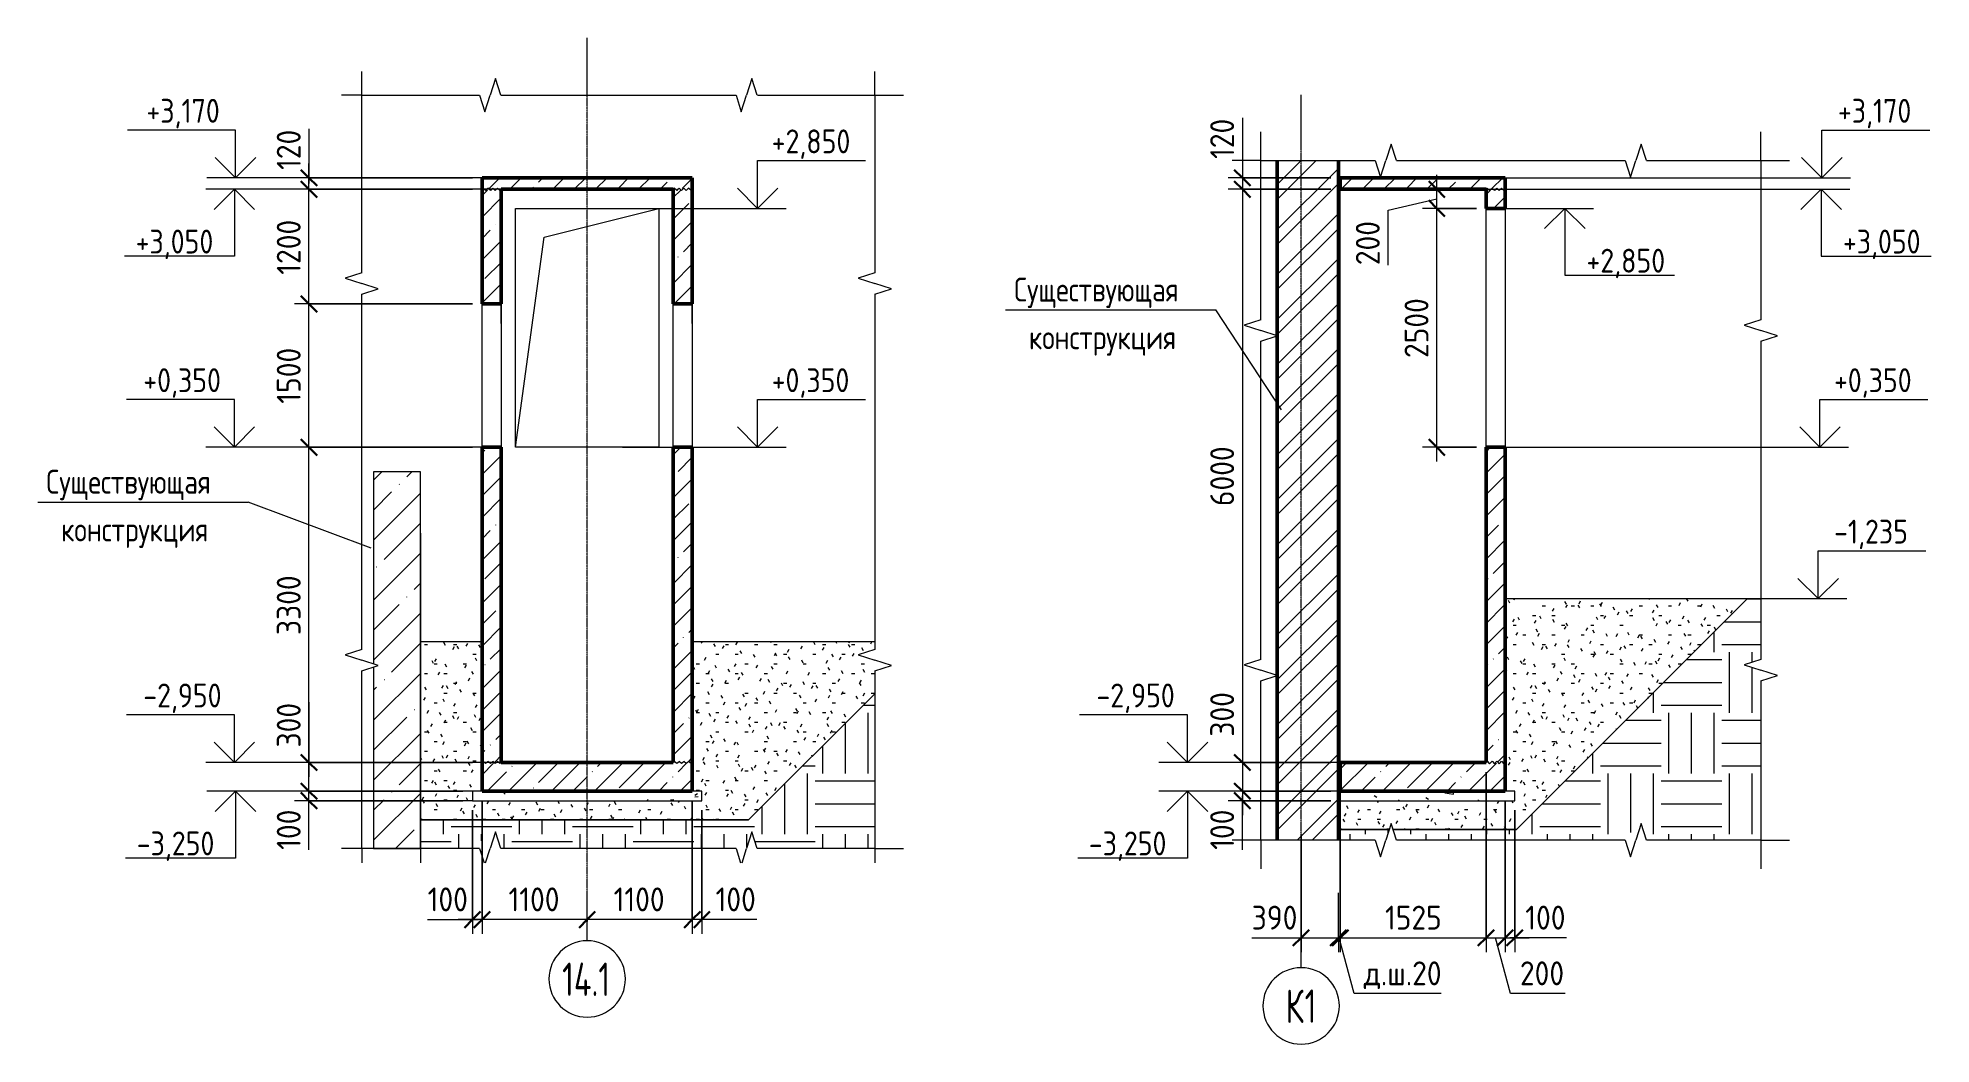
# Model space of a CAD drawing. Header units: millimetres. Extents: x -42469 to 17648, y -5898 to 81170.
# Drawn here: x -27530 to -7718, y -5898 to 4635 of the extents above; entities that cross this region are included whole.
import ezdxf

# ---------------------------------------------------------------- set-up
doc = ezdxf.new("R2010")
doc.units = ezdxf.units.MM
doc.linetypes.add('02 Штрихпунктирная _20 мм_', pattern=[25, 20, -2.5, 0, -2.5])
for name, color, linetype, lineweight in [('AA_Dim', 7, 'Continuous', 9), ('AA_Dim-100', 7, 'Continuous', 9), ('AA_Linii', 7, 'Continuous', 9), ('AA_Oformlenie', 7, 'Continuous', 9), ('AA_Vinoska', 7, 'Continuous', 9), ('AA_Visotnaya otmetka', 7, 'Continuous', 9), ('AF_Okno', 7, 'Continuous', 18), ('AF_Perekritie', 7, 'Continuous', 50), ('AF_Perekritie_Опалубка', 253, 'Continuous', 18), ('AF_Pokritie', 7, 'Continuous', 9), ('AF_Stena', 7, 'Continuous', 18), ('AF_Stena_Опалубка', 253, 'Continuous', 18), ('KR_Fundament', 7, 'Continuous', 18), ('Оси', 7, 'Continuous', 9)]:
    doc.layers.add(name, color=color, linetype=linetype, lineweight=lineweight)
doc.styles.add('GOST Common', font='GOST Common.ttf', dxfattribs={"width": 0.85, "height": 250})
doc.styles.add('ISOCPEUR', font='isocpeur.ttf', dxfattribs={"width": 0.7, "height": 350})
doc.styles.add('ISOCPEUR_1', font='isocpeur.ttf', dxfattribs={"width": 0.85, "height": 250})
doc.styles.add('ISOCPEUR_4', font='isocpeur.ttf', dxfattribs={"width": 0.9, "height": 250})
doc.dimstyles.new('00_Точн_3_знака__прозр_', dxfattribs={"dimscale": 304.8, "dimtxt": 248.995294, "dimasz": 0.557743, "dimexe": 0.492126, "dimexo": 0.328084, "dimgap": 0.032808, "dimtad": 1, "dimdec": 3, "dimrnd": 0.001, "dimdsep": 46, "dimtxsty": 'ISOCPEUR_4', "dimblk1": 'OBLIQUE', "dimblk2": 'OBLIQUE', "dimsah": 1, "dimcen": 0.09, "dimdle": 0.492126, "dimazin": 0, "dimtfac": 1, "dimtdec": 4, "dimtix": 1, "dimtmove": 1, "dimatfit": 3, "dimfxl": 1, "dimtvp": 1, "dimtolj": 1, "dimtzin": 0, "dimlwd": 18, "dimlwe": 18, "dimarcsym": 2})
doc.dimstyles.new('00_Точн_3_знака__прозр__1', dxfattribs={"dimscale": 304.8, "dimtxt": 248.995294, "dimasz": 0.557743, "dimexe": 0.492126, "dimexo": 0.328084, "dimgap": 0.032808, "dimtad": 1, "dimdec": 3, "dimrnd": 0.001, "dimdsep": 46, "dimtxsty": 'ISOCPEUR_4', "dimblk1": 'OBLIQUE', "dimblk2": 'OBLIQUE', "dimsah": 1, "dimcen": 0.09, "dimdle": 0.492126, "dimazin": 0, "dimtfac": 1, "dimtdec": 4, "dimtix": 1, "dimtmove": 0, "dimatfit": 3, "dimfxl": 1, "dimtvp": 1, "dimtolj": 1, "dimtzin": 0, "dimlwd": 18, "dimlwe": 18, "dimarcsym": 2})
pattern_1 = [(45, (-22570.9, 825), (-224.506, 224.506), []), (45, (-22346.4, 825), (-224.506, 224.506), [396.875, -79.375, 3.353, -76.022])]
pattern_2 = [(45, (-11178.8, 825), (-224.506, 224.506), []), (45, (-10954.3, 825), (-224.506, 224.506), [396.875, -79.375, 3.353, -76.022])]

msp = doc.modelspace()

# ---------------------------------------------------------------- texts
at = {"layer": 'AA_Vinoska', "char_height": 250, "attachment_point": 1, "style": 'GOST Common'}
for s, insert, width in [('Существующая', (-17313.7484, 2125.7667), 2439.535062), ('конструкция', (-17159.0484, 1625.7667), 2064.746156), ('Существующая', (-27441.0351, 113.967), 2439.535062), ('конструкция', (-27286.3351, -386.033), 2064.746156)]:
    msp.add_mtext(s, dxfattribs=dict(at, insert=insert, width=width))
at = {"layer": 'AA_Visotnaya otmetka', "char_height": 250, "attachment_point": 1, "line_spacing_factor": 1.149209, "style": 'ISOCPEUR_1'}
for s, insert, width in [('+3,170', (-26394.0047, 3996.6139), 917.23836), ('+3,170', (-8693.1611, 3996.6139), 917.23836), ('+2,850', (-19851.0362, 3676.6139), 968.03006), ('+3,050', (-26506.7982, 2627.7768), 968.03006), ('+3,050', (-8641.417, 2627.7768), 968.03006), ('+2,850', (-11324.7756, 2427.7768), 968.03006), ('+0,350', (-26426.7982, 1176.6139), 968.03006), ('+0,350', (-19851.0362, 1176.6139), 968.03006), ('+0,350', (-8734.5509, 1176.6139), 968.03006), ('-1,235', (-8733.6142, -408.3861), 917.23836), ('-2,950', (-26426.7982, -2123.3861), 968.03006), ('-2,950', (-16452.4121, -2123.3861), 968.03006), ('-3,250', (-26495.1679, -3672.2232), 968.03006), ('-3,250', (-16532.4121, -3672.2232), 968.03006)]:
    msp.add_mtext(s, dxfattribs=dict(at, insert=insert, width=width))
at = {"layer": 'Оси', "char_height": 350, "attachment_point": 1, "style": 'ISOCPEUR'}
for s, insert, width in [('14.1', (-22043.4832, -5044.0603), 634.134812), ('\\fISOCPEUR|b0|i0|c204|p34|;\\W.7;К', (-14472.7151, -5325.7946), 241.307937), ('\\fISOCPEUR|b0|i0|c204|p34|;\\W.7;1', (-14273.6162, -5325.7946), 151.518937)]:
    msp.add_mtext(s, dxfattribs=dict(at, insert=insert, width=width))

# ---------------------------------------------------------------- blocks, each defined once
blk = doc.blocks.new('231_Отверстие прямоугольное в стене _Окно_Стена_ - Отверстие прямоугольное с обрамлением-4131200-1-1 Опалубка')
at = {"layer": 'AF_Okno', "lineweight": 9}
for p, q in [((37130, 1645), (37130, 1850)), ((36930, 1610), (36930, 1755)), ((36930, 350), (36930, 1610))]:
    blk.add_line(p, q, dxfattribs=at)
blk = doc.blocks.new('231_Отверстие прямоугольное в стене _Окно_Стена_ - Отверстие прямоугольное с обрамлением-V1-1-1 Опалубка')
at = {"layer": 'AF_Okno', "lineweight": 9}
for p, q in [((35130, 1645), (35130, 1850)), ((34930, 1610), (34930, 1755)), ((34930, 350), (34930, 1610))]:
    blk.add_line(p, q, dxfattribs=at)
blk = doc.blocks.new('231_Отверстие прямоугольное в стене _Окно_Стена_ - Отверстие прямоугольное с обрамлением-4137425-1-1 Опалубка')
at = {"layer": 'AF_Okno', "lineweight": 9}
for p, q in [((35580, 2550), (36780, 2850)), ((35280, 350), (35580, 2550))]:
    blk.add_line(p, q, dxfattribs=at)
blk = doc.blocks.new('011_Прямоугольник обрыва _ЭлУзла_ - 011_Прямоугольник обрыва _ЭлУзла_-4123619-1-1 Опалубка')
at = {"layer": 'AA_Oformlenie'}
for p, q in [((33671, 2176), (33671, 4035)), ((33671, 4035), (34903, 4035)), ((35126, 4035), (37588, 4035)), ((37811, 4035), (39040, 4035)), ((39040, 4035), (39040, 2176)), ((33671, -1766), (33671, 1954)), ((39040, 1954), (39040, -1766)), ((33671, -3850), (33671, -1989)), ((39040, -1989), (39040, -3850)), ((34903, -3850), (33671, -3850)), ((37588, -3850), (35126, -3850)), ((39040, -3850), (37811, -3850))]:
    blk.add_line(p, q, dxfattribs=at)
blk = doc.blocks.new('Последовательность узлов - 3мм масшт20 маскировка-904226-1-1 Опалубка')
at = {"layer": 'AA_Oformlenie'}
for p, q in [((36930, 3050), (36942, 3062)), ((36967, 3038), (36942, 3062)), ((36980, 3050), (36967, 3038)), ((36980, 3050), (36992, 3062)), ((37017, 3038), (36992, 3062)), ((37030, 3050), (37017, 3038)), ((37030, 3050), (37042, 3062)), ((37067, 3038), (37042, 3062)), ((37080, 3050), (37067, 3038)), ((37080, 3050), (37092, 3062)), ((37117, 3038), (37092, 3062)), ((37130, 3050), (37117, 3038))]:
    blk.add_line(p, q, dxfattribs=at)
blk = doc.blocks.new('Последовательность узлов - 3мм масшт20 маскировка-904226-2-2 Опалубка')
at = {"layer": 'AA_Oformlenie'}
for p, q in [((-77249.956293, 3050), (-77237.456293, 3062.5)), ((-77237.456293, 3062.5), (-77212.456293, 3037.5)), ((-77199.956293, 3050), (-77212.456293, 3037.5)), ((-77199.956293, 3050), (-77187.456293, 3062.5)), ((-77187.456293, 3062.5), (-77162.456293, 3037.5)), ((-77149.956293, 3050), (-77162.456293, 3037.5)), ((-77149.956293, 3050), (-77137.456293, 3062.5)), ((-77137.456293, 3062.5), (-77112.456293, 3037.5)), ((-77099.956293, 3050), (-77112.456293, 3037.5)), ((-77099.956293, 3050), (-77087.456293, 3062.5)), ((-77087.456293, 3062.5), (-77062.456293, 3037.5)), ((-77049.956293, 3050), (-77062.456293, 3037.5))]:
    blk.add_line(p, q, dxfattribs=at)
blk = doc.blocks.new('011_Прямоугольник обрыва _ЭлУзла_ - 011_Прямоугольник обрыва _ЭлУзла_-4164230-2-2 Опалубка')
at = {"layer": 'AA_Oformlenie'}
for p, q in [((-79608, 1684), (-79608, 3350)), ((-79608, 3350), (-78410, 3350)), ((-78187, 3350), (-75793, 3350)), ((-75571, 3350), (-74375, 3350)), ((-74375, 3350), (-74375, 1684)), ((-79608, -1872), (-79608, 1462)), ((-74375, 1462), (-74375, -1872)), ((-79608, -3763), (-79608, -2094)), ((-74375, -2094), (-74375, -3763)), ((-78410, -3763), (-79608, -3763)), ((-75793, -3763), (-78187, -3763)), ((-74375, -3763), (-75571, -3763))]:
    blk.add_line(p, q, dxfattribs=at)
blk = doc.blocks.new('Ось сетки - d_4мм-2765513-1-1 Опалубка')
at = {"layer": 'Оси'}
for start, end in [(0, 180), (0, 180), (180, 360), (180, 360)]:
    blk.add_arc((36030, -5216), 400, start, end, dxfattribs=at)
blk = doc.blocks.new('DIMBLOCK18-1-1 Опалубка')
at = {"layer": 'AA_Dim-100', "lineweight": 30}
for p, q in [((-24693, -3250), (-24778, -3165)), ((-24693, -3350), (-24778, -3265)), ((-24693, -3250), (-24608, -3335)), ((-24693, -3350), (-24608, -3435))]:
    blk.add_line(p, q, dxfattribs=at)
at = {"layer": 'AA_Dim-100', "lineweight": 18}
for p, q in [((-23082, -3250), (-24843, -3250)), ((-23082, -3350), (-24843, -3350)), ((-24693, -3500), (-24693, -3250)), ((-24693, -3250), (-23082, -3250)), ((-24693, -3333), (-24693, -3300)), ((-24693, -3864), (-24693, -3333)), ((-24693, -3350), (-23082, -3350))]:
    blk.add_line(p, q, dxfattribs=at)
at = {"layer": 'AA_Dim-100', "color": 0, "lineweight": 18, "insert": (-25030, -3864), "char_height": 250, "width": 517.14, "attachment_point": 1, "rotation": 90, "line_spacing_factor": 1.149209, "style": 'ISOCPEUR_4'}
blk.add_mtext('100', dxfattribs=at)
blk = doc.blocks.new('_Oblique')
at = {"color": 0, "linetype": 'ByBlock', "lineweight": -2}
blk.add_line((-0.5, -0.5), (0.5, 0.5), dxfattribs=at)
blk = doc.blocks.new('DIMBLOCK19-1-1 Опалубка')
at = {"layer": 'AA_Dim-100', "lineweight": 18}
for p, q in [((-24693, -2319), (-24693, -2893)), ((-22982, -2950), (-24843, -2950)), ((-24693, -2893), (-24693, -3100)), ((-24693, -3250), (-24693, -2950)), ((-24693, -2950), (-22982, -2950)), ((-23082, -3250), (-24843, -3250)), ((-24693, -3250), (-23082, -3250))]:
    blk.add_line(p, q, dxfattribs=at)
at = {"layer": 'AA_Dim-100', "lineweight": 30}
for p, q in [((-24693, -2950), (-24778, -2865)), ((-24693, -2950), (-24608, -3035)), ((-24693, -3250), (-24778, -3165)), ((-24693, -3250), (-24608, -3335))]:
    blk.add_line(p, q, dxfattribs=at)
at = {"layer": 'AA_Dim-100', "color": 0, "lineweight": 18, "insert": (-25030, -2793), "char_height": 250, "width": 568.86, "attachment_point": 1, "rotation": 90, "line_spacing_factor": 1.149209, "style": 'ISOCPEUR_4'}
blk.add_mtext('300', dxfattribs=at)
blk = doc.blocks.new('DIMBLOCK20-1-1 Опалубка')
at = {"layer": 'AA_Dim-100', "lineweight": 30}
for p, q in [((-24693, 350), (-24778, 435)), ((-24693, 350), (-24608, 265)), ((-24693, -2950), (-24778, -2865)), ((-24693, -2950), (-24608, -3035))]:
    blk.add_line(p, q, dxfattribs=at)
at = {"layer": 'AA_Dim-100', "lineweight": 18}
for p, q in [((-22982, 350), (-24843, 350)), ((-24693, -2950), (-24693, 350)), ((-24693, 350), (-22982, 350)), ((-22982, -2950), (-24843, -2950)), ((-24693, -2950), (-22982, -2950))]:
    blk.add_line(p, q, dxfattribs=at)
at = {"layer": 'AA_Dim-100', "color": 0, "lineweight": 18, "insert": (-25030, -1616), "char_height": 250, "width": 758.48, "attachment_point": 1, "rotation": 90, "line_spacing_factor": 1.149209, "style": 'ISOCPEUR_4'}
blk.add_mtext('3300', dxfattribs=at)
blk = doc.blocks.new('DIMBLOCK21-1-1 Опалубка')
at = {"layer": 'AA_Dim-100', "lineweight": 18}
for p, q in [((-22982, 1850), (-24843, 1850)), ((-24693, 350), (-24693, 1850)), ((-24693, 1850), (-22982, 1850)), ((-22982, 350), (-24843, 350)), ((-24693, 350), (-22982, 350))]:
    blk.add_line(p, q, dxfattribs=at)
at = {"layer": 'AA_Dim-100', "lineweight": 30}
for p, q in [((-24693, 1850), (-24778, 1935)), ((-24693, 1850), (-24608, 1765)), ((-24693, 350), (-24778, 435)), ((-24693, 350), (-24608, 265))]:
    blk.add_line(p, q, dxfattribs=at)
at = {"layer": 'AA_Dim-100', "color": 0, "lineweight": 18, "insert": (-25030, 806), "char_height": 250, "width": 706.76, "attachment_point": 1, "rotation": 90, "line_spacing_factor": 1.149209, "style": 'ISOCPEUR_4'}
blk.add_mtext('1500', dxfattribs=at)
blk = doc.blocks.new('DIMBLOCK22-1-1 Опалубка')
at = {"layer": 'AA_Dim-100', "lineweight": 18}
for p, q in [((-22982, 3050), (-24843, 3050)), ((-24693, 1850), (-24693, 3050)), ((-24693, 3050), (-22982, 3050)), ((-22982, 1850), (-24843, 1850)), ((-24693, 1850), (-22982, 1850))]:
    blk.add_line(p, q, dxfattribs=at)
at = {"layer": 'AA_Dim-100', "lineweight": 30}
for p, q in [((-24693, 3050), (-24778, 3135)), ((-24693, 3050), (-24608, 2965)), ((-24693, 1850), (-24778, 1935)), ((-24693, 1850), (-24608, 1765))]:
    blk.add_line(p, q, dxfattribs=at)
at = {"layer": 'AA_Dim-100', "color": 0, "lineweight": 18, "insert": (-25030, 2156), "char_height": 250, "width": 706.76, "attachment_point": 1, "rotation": 90, "line_spacing_factor": 1.149209, "style": 'ISOCPEUR_4'}
blk.add_mtext('1200', dxfattribs=at)
blk = doc.blocks.new('DIMBLOCK23-1-1 Опалубка')
at = {"layer": 'AA_Dim-100', "lineweight": 18}
for p, q in [((-24693, 3684), (-24693, 3153)), ((-22982, 3170), (-24843, 3170)), ((-24693, 3050), (-24693, 3320)), ((-24693, 3170), (-22982, 3170)), ((-22982, 3050), (-24843, 3050)), ((-24693, 3153), (-24693, 3110)), ((-24693, 3050), (-22982, 3050))]:
    blk.add_line(p, q, dxfattribs=at)
at = {"layer": 'AA_Dim-100', "lineweight": 30}
for p, q in [((-24693, 3170), (-24778, 3255)), ((-24693, 3170), (-24608, 3085)), ((-24693, 3050), (-24778, 3135)), ((-24693, 3050), (-24608, 2965))]:
    blk.add_line(p, q, dxfattribs=at)
at = {"layer": 'AA_Dim-100', "color": 0, "lineweight": 18, "insert": (-25030, 3253), "char_height": 250, "width": 517.14, "attachment_point": 1, "rotation": 90, "line_spacing_factor": 1.149209, "style": 'ISOCPEUR_4'}
blk.add_mtext('120', dxfattribs=at)
blk = doc.blocks.new('Высотные отметки - Стрелка вверх-400292-1-1 Опалубка')
at = {"layer": 'AA_Vinoska'}
for p, q in [((37814, 850), (38944, 850)), ((37814, 350), (37814, 850)), ((37814, 350), (37602, 562)), ((37814, 350), (38026, 562)), ((37514, 350), (38114, 350))]:
    blk.add_line(p, q, dxfattribs=at)
blk = doc.blocks.new('DIMBLOCK24-1-1 Опалубка')
at = {"layer": 'AA_Dim-100', "lineweight": 18}
for p, q in [((-20682, -3350), (-20682, -4745)), ((-20682, -4595), (-20682, -3350)), ((-20582, -3450), (-20582, -4745)), ((-20582, -4595), (-20582, -3450)), ((-20432, -4595), (-20682, -4595)), ((-20538, -4595), (-20632, -4595)), ((-20007, -4595), (-20538, -4595))]:
    blk.add_line(p, q, dxfattribs=at)
at = {"layer": 'AA_Dim-100', "lineweight": 30}
for p, q in [((-20682, -4595), (-20597, -4510)), ((-20582, -4595), (-20497, -4510)), ((-20682, -4595), (-20767, -4680)), ((-20582, -4595), (-20667, -4680))]:
    blk.add_line(p, q, dxfattribs=at)
at = {"layer": 'AA_Dim-100', "color": 0, "lineweight": 18, "insert": (-20438, -4258), "char_height": 250, "width": 517.14, "attachment_point": 1, "line_spacing_factor": 1.149209, "style": 'ISOCPEUR_4'}
blk.add_mtext('100', dxfattribs=at)
blk = doc.blocks.new('DIMBLOCK25-1-1 Опалубка')
at = {"layer": 'AA_Dim-100', "lineweight": 18}
for p, q in [((-20682, -3350), (-20682, -4745)), ((-20682, -4595), (-20682, -3350)), ((-21782, -4615), (-21782, -4445)), ((-20682, -4595), (-21782, -4595)), ((-21782, -4595), (-21782, -4615))]:
    blk.add_line(p, q, dxfattribs=at)
at = {"layer": 'AA_Dim-100', "lineweight": 30}
for p, q in [((-21782, -4595), (-21697, -4510)), ((-20682, -4595), (-20597, -4510)), ((-21782, -4595), (-21867, -4680)), ((-20682, -4595), (-20767, -4680))]:
    blk.add_line(p, q, dxfattribs=at)
at = {"layer": 'AA_Dim-100', "color": 0, "lineweight": 18, "insert": (-21505, -4258), "char_height": 250, "width": 655.05, "attachment_point": 1, "line_spacing_factor": 1.149209, "style": 'ISOCPEUR_4'}
blk.add_mtext('1100', dxfattribs=at)
blk = doc.blocks.new('DIMBLOCK26-1-1 Опалубка')
at = {"layer": 'AA_Dim-100', "lineweight": 18}
for p, q in [((-22882, -3350), (-22882, -4745)), ((-22882, -4595), (-22882, -3350)), ((-21782, -4615), (-21782, -4445)), ((-21782, -4595), (-22882, -4595)), ((-21782, -4595), (-21782, -4615))]:
    blk.add_line(p, q, dxfattribs=at)
at = {"layer": 'AA_Dim-100', "lineweight": 30}
for p, q in [((-22882, -4595), (-22797, -4510)), ((-21782, -4595), (-21697, -4510)), ((-22882, -4595), (-22967, -4680)), ((-21782, -4595), (-21867, -4680))]:
    blk.add_line(p, q, dxfattribs=at)
at = {"layer": 'AA_Dim-100', "color": 0, "lineweight": 18, "insert": (-22605, -4258), "char_height": 250, "width": 655.05, "attachment_point": 1, "line_spacing_factor": 1.149209, "style": 'ISOCPEUR_4'}
blk.add_mtext('1100', dxfattribs=at)
blk = doc.blocks.new('DIMBLOCK27-1-1 Опалубка')
at = {"layer": 'AA_Dim-100', "lineweight": 18}
for p, q in [((-22882, -3350), (-22882, -4745)), ((-22882, -4595), (-22882, -3350)), ((-22982, -3450), (-22982, -4745)), ((-22982, -4595), (-22982, -3450)), ((-23451, -4595), (-22920, -4595)), ((-22882, -4595), (-23132, -4595)), ((-22920, -4595), (-22932, -4595))]:
    blk.add_line(p, q, dxfattribs=at)
at = {"layer": 'AA_Dim-100', "lineweight": 30}
for p, q in [((-22982, -4595), (-22897, -4510)), ((-22882, -4595), (-22797, -4510)), ((-22982, -4595), (-23067, -4680)), ((-22882, -4595), (-22967, -4680))]:
    blk.add_line(p, q, dxfattribs=at)
at = {"layer": 'AA_Dim-100', "color": 0, "lineweight": 18, "insert": (-23451, -4258), "char_height": 250, "width": 517.14, "attachment_point": 1, "line_spacing_factor": 1.149209, "style": 'ISOCPEUR_4'}
blk.add_mtext('100', dxfattribs=at)
blk = doc.blocks.new('Высотные отметки - Стрелка вниз высокая-400290-1-1 Опалубка')
at = {"layer": 'AA_Vinoska'}
for p, q in [((32650, -3250), (32050, -3250)), ((32350, -3250), (32138, -3462)), ((32350, -3250), (32350, -3950)), ((32350, -3250), (32562, -3462)), ((32350, -3950), (31200, -3950))]:
    blk.add_line(p, q, dxfattribs=at)
blk = doc.blocks.new('010_Текст с выноской - Текст 2 строки-4027658-1-1 Опалубка')
at = {"layer": 'AA_Vinoska'}
blk.add_line((30282, -224), (32482, -224), dxfattribs=at)
blk = doc.blocks.new('Ось сетки - d_4мм-2765513-2-2 Опалубка')
at = {"layer": 'Оси'}
for start, end in [(0, 180), (0, 180), (180, 360), (180, 360)]:
    blk.add_arc((-79185, -5498), 400, start, end, dxfattribs=at)
blk = doc.blocks.new('DIMBLOCK28-2-2 Опалубка')
at = {"layer": 'AA_Dim-100', "lineweight": 18}
for p, q in [((-14311, -3705), (-14311, -4935)), ((-14311, -4785), (-14311, -3705)), ((-13921, -4785), (-13921, -4313)), ((-14828, -4785), (-14254, -4785)), ((-14461, -4785), (-13921, -4785)), ((-14254, -4785), (-14116, -4785)), ((-13921, -4765), (-13921, -4935))]:
    blk.add_line(p, q, dxfattribs=at)
at = {"layer": 'AA_Dim-100', "lineweight": 30}
for p, q in [((-14311, -4785), (-14226, -4700)), ((-13921, -4785), (-13836, -4700)), ((-14311, -4785), (-14396, -4870)), ((-13921, -4785), (-14006, -4870))]:
    blk.add_line(p, q, dxfattribs=at)
at = {"layer": 'AA_Dim-100', "color": 0, "lineweight": 18, "insert": (-14828, -4449), "char_height": 250, "width": 568.86, "attachment_point": 1, "line_spacing_factor": 1.149209, "style": 'ISOCPEUR_4'}
blk.add_mtext('390', dxfattribs=at)
blk = doc.blocks.new('DIMBLOCK29-2-2 Опалубка')
at = {"layer": 'AA_Dim-100', "lineweight": 18}
for p, q in [((-13901, -3350), (-13901, -4935)), ((-13901, -4785), (-13901, -3350)), ((-13921, -4785), (-13921, -4313)), ((-13921, -4765), (-13921, -4935)), ((-13921, -4785), (-13901, -4785)), ((-13755, -5369), (-13911, -4785)), ((-12846, -5369), (-13755, -5369))]:
    blk.add_line(p, q, dxfattribs=at)
at = {"layer": 'AA_Dim-100', "lineweight": 30}
for p, q in [((-13921, -4785), (-13836, -4700)), ((-13901, -4785), (-13816, -4700)), ((-13921, -4785), (-14006, -4870)), ((-13901, -4785), (-13986, -4870))]:
    blk.add_line(p, q, dxfattribs=at)
at = {"layer": 'AA_Dim-100', "color": 0, "lineweight": 18, "insert": (-13655, -5032), "char_height": 250, "width": 971.08, "attachment_point": 1, "line_spacing_factor": 1.149209, "style": 'ISOCPEUR_4'}
blk.add_mtext('д.ш.20', dxfattribs=at)
blk = doc.blocks.new('DIMBLOCK30-2-2 Опалубка')
at = {"layer": 'AA_Dim-100', "lineweight": 18}
for p, q in [((-12376, -3050), (-12376, -4935)), ((-12376, -4785), (-12376, -3050)), ((-13901, -3350), (-13901, -4935)), ((-13901, -4785), (-13901, -3350)), ((-13901, -4785), (-12376, -4785))]:
    blk.add_line(p, q, dxfattribs=at)
at = {"layer": 'AA_Dim-100', "lineweight": 30}
for p, q in [((-13901, -4785), (-13816, -4700)), ((-12376, -4785), (-12291, -4700)), ((-13901, -4785), (-13986, -4870)), ((-12376, -4785), (-12461, -4870))]:
    blk.add_line(p, q, dxfattribs=at)
at = {"layer": 'AA_Dim-100', "color": 0, "lineweight": 18, "insert": (-13433, -4449), "char_height": 250, "width": 706.76, "attachment_point": 1, "line_spacing_factor": 1.149209, "style": 'ISOCPEUR_4'}
blk.add_mtext('1525', dxfattribs=at)
blk = doc.blocks.new('DIMBLOCK31-2-2 Опалубка')
at = {"layer": 'AA_Dim-100', "lineweight": 18}
for p, q in [((-12376, -3050), (-12376, -4935)), ((-12376, -4785), (-12376, -3050)), ((-12176, -3350), (-12176, -4935)), ((-12176, -4785), (-12176, -3350)), ((-12376, -4785), (-12176, -4785)), ((-12121, -5369), (-12276, -4785)), ((-11547, -5369), (-12121, -5369))]:
    blk.add_line(p, q, dxfattribs=at)
at = {"layer": 'AA_Dim-100', "lineweight": 30}
for p, q in [((-12376, -4785), (-12291, -4700)), ((-12176, -4785), (-12091, -4700)), ((-12376, -4785), (-12461, -4870)), ((-12176, -4785), (-12261, -4870))]:
    blk.add_line(p, q, dxfattribs=at)
at = {"layer": 'AA_Dim-100', "color": 0, "lineweight": 18, "insert": (-12021, -5032), "char_height": 250, "width": 568.86, "attachment_point": 1, "line_spacing_factor": 1.149209, "style": 'ISOCPEUR_4'}
blk.add_mtext('200', dxfattribs=at)
blk = doc.blocks.new('DIMBLOCK32-2-2 Опалубка')
at = {"layer": 'AA_Dim-100', "lineweight": 18}
for p, q in [((-12176, -3350), (-12176, -4935)), ((-12176, -4785), (-12176, -3350)), ((-12076, -3450), (-12076, -4935)), ((-12076, -4785), (-12076, -3450)), ((-12176, -4785), (-11926, -4785)), ((-12065, -4785), (-12126, -4785)), ((-11534, -4785), (-12065, -4785))]:
    blk.add_line(p, q, dxfattribs=at)
at = {"layer": 'AA_Dim-100', "lineweight": 30}
for p, q in [((-12176, -4785), (-12091, -4700)), ((-12076, -4785), (-11991, -4700)), ((-12176, -4785), (-12261, -4870)), ((-12076, -4785), (-12161, -4870))]:
    blk.add_line(p, q, dxfattribs=at)
at = {"layer": 'AA_Dim-100', "color": 0, "lineweight": 18, "insert": (-11965, -4449), "char_height": 250, "width": 517.14, "attachment_point": 1, "line_spacing_factor": 1.149209, "style": 'ISOCPEUR_4'}
blk.add_mtext('100', dxfattribs=at)
blk = doc.blocks.new('010_Текст с выноской - Текст 2 строки-4027658-2-2 Опалубка')
at = {"layer": 'AA_Vinoska'}
blk.add_line((-82277, 1788), (-80077, 1788), dxfattribs=at)
blk = doc.blocks.new('Высотные отметки - Стрелка вверх-400292-2-2 Опалубка')
at = {"layer": 'AA_Vinoska'}
for p, q in [((-80373, -2450), (-81503, -2450)), ((-80373, -2950), (-80373, -2450)), ((-80373, -2950), (-80586, -2738)), ((-80373, -2950), (-80161, -2738)), ((-80073, -2950), (-80673, -2950))]:
    blk.add_line(p, q, dxfattribs=at)
blk = doc.blocks.new('Высотные отметки - Стрелка вниз высокая-400290-2-2 Опалубка')
at = {"layer": 'AA_Vinoska'}
for p, q in [((-80073, -3250), (-80673, -3250)), ((-80373, -3250), (-80586, -3462)), ((-80373, -3250), (-80373, -3950)), ((-80373, -3250), (-80161, -3462)), ((-80373, -3950), (-81523, -3950))]:
    blk.add_line(p, q, dxfattribs=at)
blk = doc.blocks.new('DIMBLOCK33-2-2 Опалубка')
at = {"layer": 'AA_Dim-100', "lineweight": 18}
for p, q in [((-14925, 3799), (-14925, 3268)), ((-14001, 3170), (-15075, 3170)), ((-14925, 3320), (-14925, 3050)), ((-14925, 3268), (-14925, 3110)), ((-14925, 3170), (-14001, 3170)), ((-14001, 3050), (-15075, 3050)), ((-14925, 3050), (-14001, 3050))]:
    blk.add_line(p, q, dxfattribs=at)
at = {"layer": 'AA_Dim-100', "lineweight": 30}
for p, q in [((-14925, 3170), (-15010, 3255)), ((-14925, 3170), (-14840, 3085)), ((-14925, 3050), (-15010, 3135)), ((-14925, 3050), (-14840, 2965))]:
    blk.add_line(p, q, dxfattribs=at)
at = {"layer": 'AA_Dim-100', "color": 0, "lineweight": 18, "insert": (-15262, 3368), "char_height": 250, "width": 517.14, "attachment_point": 1, "rotation": 90, "line_spacing_factor": 1.149209, "style": 'ISOCPEUR_4'}
blk.add_mtext('120', dxfattribs=at)
blk = doc.blocks.new('DIMBLOCK34-2-2 Опалубка')
at = {"layer": 'AA_Dim-100', "lineweight": 18}
for p, q in [((-14001, 3050), (-15075, 3050)), ((-14925, 3050), (-14925, -2950)), ((-14925, 3050), (-14001, 3050)), ((-14001, -2950), (-15075, -2950)), ((-14925, -2950), (-14001, -2950))]:
    blk.add_line(p, q, dxfattribs=at)
at = {"layer": 'AA_Dim-100', "lineweight": 30}
for p, q in [((-14925, 3050), (-15010, 3135)), ((-14925, 3050), (-14840, 2965)), ((-14925, -2950), (-15010, -2865)), ((-14925, -2950), (-14840, -3035))]:
    blk.add_line(p, q, dxfattribs=at)
at = {"layer": 'AA_Dim-100', "color": 0, "lineweight": 18, "insert": (-15262, -266), "char_height": 250, "width": 758.48, "attachment_point": 1, "rotation": 90, "line_spacing_factor": 1.149209, "style": 'ISOCPEUR_4'}
blk.add_mtext('6000', dxfattribs=at)
blk = doc.blocks.new('DIMBLOCK35-2-2 Опалубка')
at = {"layer": 'AA_Dim-100', "lineweight": 18}
for p, q in [((-14925, -2206), (-14925, -2780)), ((-14001, -2950), (-15075, -2950)), ((-14925, -2780), (-14925, -3100)), ((-14925, -2950), (-14925, -3250)), ((-14925, -2950), (-14001, -2950)), ((-14001, -3250), (-15075, -3250)), ((-14925, -3250), (-14001, -3250))]:
    blk.add_line(p, q, dxfattribs=at)
at = {"layer": 'AA_Dim-100', "lineweight": 30}
for p, q in [((-14925, -2950), (-15010, -2865)), ((-14925, -2950), (-14840, -3035)), ((-14925, -3250), (-15010, -3165)), ((-14925, -3250), (-14840, -3335))]:
    blk.add_line(p, q, dxfattribs=at)
at = {"layer": 'AA_Dim-100', "color": 0, "lineweight": 18, "insert": (-15262, -2680), "char_height": 250, "width": 568.86, "attachment_point": 1, "rotation": 90, "line_spacing_factor": 1.149209, "style": 'ISOCPEUR_4'}
blk.add_mtext('300', dxfattribs=at)
blk = doc.blocks.new('DIMBLOCK36-2-2 Опалубка')
at = {"layer": 'AA_Dim-100', "lineweight": 30}
for p, q in [((-14925, -3250), (-15010, -3165)), ((-14925, -3350), (-15010, -3265)), ((-14925, -3250), (-14840, -3335)), ((-14925, -3350), (-14840, -3435))]:
    blk.add_line(p, q, dxfattribs=at)
at = {"layer": 'AA_Dim-100', "lineweight": 18}
for p, q in [((-14001, -3250), (-15075, -3250)), ((-14001, -3350), (-15075, -3350)), ((-14925, -3250), (-14925, -3500)), ((-14925, -3250), (-14001, -3250)), ((-14925, -3333), (-14925, -3300)), ((-14925, -3864), (-14925, -3333)), ((-14925, -3350), (-14001, -3350))]:
    blk.add_line(p, q, dxfattribs=at)
at = {"layer": 'AA_Dim-100', "color": 0, "lineweight": 18, "insert": (-15262, -3864), "char_height": 250, "width": 517.14, "attachment_point": 1, "rotation": 90, "line_spacing_factor": 1.149209, "style": 'ISOCPEUR_4'}
blk.add_mtext('100', dxfattribs=at)
blk = doc.blocks.new('DIMBLOCK37-2-2 Опалубка')
at = {"layer": 'AA_Dim-100', "lineweight": 18}
for p, q in [((-12476, 2850), (-13041, 2850)), ((-12891, 200), (-12891, 2850)), ((-12891, 2850), (-12476, 2850)), ((-12476, 350), (-13041, 350)), ((-12891, 350), (-12476, 350))]:
    blk.add_line(p, q, dxfattribs=at)
at = {"layer": 'AA_Dim-100', "lineweight": 30}
for p, q in [((-12891, 2850), (-12976, 2935)), ((-12891, 2850), (-12806, 2765)), ((-12891, 350), (-12976, 435)), ((-12891, 350), (-12806, 265))]:
    blk.add_line(p, q, dxfattribs=at)
at = {"layer": 'AA_Dim-100', "color": 0, "lineweight": 18, "insert": (-13228, 1284), "char_height": 250, "width": 758.48, "attachment_point": 1, "rotation": 90, "line_spacing_factor": 1.149209, "style": 'ISOCPEUR_4'}
blk.add_mtext('2500', dxfattribs=at)
blk = doc.blocks.new('DIMBLOCK38-2-2 Опалубка')
at = {"layer": 'AA_Dim-100', "lineweight": 18}
for p, q in [((-12891, 2850), (-12891, 3200)), ((-12911, 3050), (-12741, 3050)), ((-12891, 3050), (-12911, 3050)), ((-13401, 2830), (-12891, 2950)), ((-13401, 2256), (-13401, 2830)), ((-12476, 2850), (-13041, 2850)), ((-12891, 2850), (-12476, 2850))]:
    blk.add_line(p, q, dxfattribs=at)
at = {"layer": 'AA_Dim-100', "lineweight": 30}
for p, q in [((-12891, 3050), (-12976, 3135)), ((-12891, 3050), (-12806, 2965)), ((-12891, 2850), (-12976, 2935)), ((-12891, 2850), (-12806, 2765))]:
    blk.add_line(p, q, dxfattribs=at)
at = {"layer": 'AA_Dim-100', "color": 0, "lineweight": 18, "insert": (-13738, 2256), "char_height": 250, "width": 568.86, "attachment_point": 1, "rotation": 90, "line_spacing_factor": 1.149209, "style": 'ISOCPEUR_4'}
blk.add_mtext('200', dxfattribs=at)

# ---------------------------------------------------------------- dimensions: what is measured, and where the dimension line sits
at = {"layer": 'AA_Dim', "lineweight": 18}
for base, p1, p2, override, picture, middle in [((-24692.899, 3170), (-22881.9025, 3050), (-22881.9025, 3170), {"dimpost": '<>', "dimfxl": 120}, 'DIMBLOCK23-1-1 Опалубка', (-24862.8462, 3511.1552)), ((-14925.2195, 3050), (-13900.5345, 3170), (-13900.5345, 3050), {"dimpost": '<>', "dimfxl": 120}, 'DIMBLOCK33-2-2 Опалубка', (-15095.1668, 3626.2572)), ((-12891.1963, 3050), (-12375.5345, 2850), (-13011.4044, 3050), {"dimpost": '<>', "dimfxl": 666.581291}, 'DIMBLOCK38-2-2 Опалубка', (-13571.1435, 2539.9404)), ((-14925.2195, -3250), (-13900.5345, -2950), (-13900.5345, -3250), {"dimpost": '<>', "dimfxl": 300}, 'DIMBLOCK35-2-2 Опалубка', (-15095.1668, -2395.3911)), ((-24692.899, -2950), (-22981.9025, -3250), (-22881.9025, -2950), {"dimpost": '<>', "dimfxl": 316.227766}, 'DIMBLOCK19-1-1 Опалубка', (-24862.8462, -2508.4919)), ((-24692.899, -3250), (-22981.9025, -3350), (-22981.9025, -3250), {"dimpost": '<>', "dimfxl": 100}, 'DIMBLOCK18-1-1 Опалубка', (-24862.8462, -3604.9645)), ((-14925.2195, -3350), (-13900.5345, -3250), (-13900.5345, -3350), {"dimpost": '<>', "dimfxl": 100}, 'DIMBLOCK36-2-2 Опалубка', (-15095.1668, -3604.9645))]:
    dim = msp.add_linear_dim(base=base, p1=p1, p2=p2, angle=90, dimstyle='00_Точн_3_знака__прозр_', override=override, dxfattribs=at)
    dim.commit()
    dim.dimension.update_dxf_attribs({"geometry": picture, "text_midpoint": middle, "dimtype": 160, "text_rotation": 90})
for base, p1, p2, override, picture, middle in [((-24692.899, 3050), (-22881.9025, 1850), (-22881.9025, 3050), {"dimpost": '<>', "dimfxl": 1200}, 'DIMBLOCK22-1-1 Опалубка', (-24827.899, 2450)), ((-14925.2195, -2950), (-13900.5345, 3050), (-13900.5345, -2950), {"dimpost": '<>', "dimfxl": 6000}, 'DIMBLOCK34-2-2 Опалубка', (-15060.2195, 50)), ((-12891.1963, 2850), (-12375.5345, 350), (-12375.5345, 2850), {"dimpost": '<>', "dimfxl": 2500}, 'DIMBLOCK37-2-2 Опалубка', (-13026.1963, 1600)), ((-24692.899, 1850), (-22881.9025, 350), (-22881.9025, 1850), {"dimpost": '<>', "dimfxl": 1500}, 'DIMBLOCK21-1-1 Опалубка', (-24827.899, 1100)), ((-24692.899, 350), (-22881.9025, -2950), (-22881.9025, 350), {"dimpost": '<>', "dimfxl": 3300}, 'DIMBLOCK20-1-1 Опалубка', (-24827.899, -1300))]:
    dim = msp.add_linear_dim(base=base, p1=p1, p2=p2, angle=90, dimstyle='00_Точн_3_знака__прозр__1', override=override, dxfattribs=at)
    dim.commit()
    dim.dimension.update_dxf_attribs({"geometry": picture, "text_midpoint": middle})
for base, p1, p2, override, picture, middle in [((-12375.5345, -4785.3126), (-13900.5345, -3250), (-12375.5345, -2950), {"dimpost": '<>', "dimfxl": 1554.228104}, 'DIMBLOCK30-2-2 Опалубка', (-13138.0345, -4650.3126)), ((-22881.9025, -4594.641), (-21781.9025, -4714.8491), (-22881.9025, -3250), {"dimpost": '<>', "dimfxl": 1831.879631}, 'DIMBLOCK26-1-1 Опалубка', (-22331.9025, -4459.641)), ((-21781.9025, -4594.641), (-20681.9025, -3250), (-21781.9025, -4714.8491), {"dimpost": '<>', "dimfxl": 1831.879631}, 'DIMBLOCK25-1-1 Опалубка', (-21231.9025, -4459.641))]:
    dim = msp.add_linear_dim(base=base, p1=p1, p2=p2, dimstyle='00_Точн_3_знака__прозр__1', override=override, dxfattribs=at)
    dim.commit()
    dim.dimension.update_dxf_attribs({"geometry": picture, "text_midpoint": middle})
for base, p1, p2, override, picture, middle in [((-12175.5345, -4785.3126), (-12375.5345, -2950), (-12175.5345, -3250), {"dimpost": '<>', "dimfxl": 360.555128}, 'DIMBLOCK31-2-2 Опалубка', (-11736.3901, -5198.8806)), ((-22981.9025, -4594.641), (-22881.9025, -3250), (-22981.9025, -3350), {"dimpost": '<>', "dimfxl": 141.421356}, 'DIMBLOCK27-1-1 Опалубка', (-23191.9945, -4424.6937)), ((-20681.9025, -4594.641), (-20581.9025, -3350), (-20681.9025, -3250), {"dimpost": '<>', "dimfxl": 141.421356}, 'DIMBLOCK24-1-1 Опалубка', (-20179.047, -4424.6937)), ((-13900.5345, -4785.3126), (-13920.5345, -4665.1044), (-13900.5345, -3250), {"dimpost": 'д.ш.<>', "dimfxl": 1415.245729}, 'DIMBLOCK29-2-2 Опалубка', (-13169.3902, -5198.8806)), ((-12075.5345, -4785.3126), (-12175.5345, -3250), (-12075.5345, -3350), {"dimpost": '<>', "dimfxl": 141.421356}, 'DIMBLOCK32-2-2 Опалубка', (-11706.0059, -4615.3653)), ((-13920.5345, -4785.3126), (-14310.5345, -3604.8), (-13920.5345, -4665.1044), {"dimpost": '<>', "dimfxl": 1129.754587}, 'DIMBLOCK28-2-2 Опалубка', (-14543.5482, -4615.3653))]:
    dim = msp.add_linear_dim(base=base, p1=p1, p2=p2, dimstyle='00_Точн_3_знака__прозр_', override=override, dxfattribs=at)
    dim.commit()
    dim.dimension.update_dxf_attribs({"geometry": picture, "text_midpoint": middle, "dimtype": 160})

# ---------------------------------------------------------------- hatches: boundary and pattern name
at = {"layer": 'AA_Oformlenie'}
h = msp.add_hatch(dxfattribs=at)
h.set_pattern_fill('FP_8', color=250, style=0, pattern_type=2)
h.set_pattern_definition([(45, (-22570.9, 825), (-314.31, 314.31), []), (45, (-22256.6, 825), (-314.31, 314.31), [555.625, -111.125, 3.353, -107.772])])
h.paths.add_polyline_path([(-24017.4303, -3850), (-23526.9025, -3850), (-23526.9025, 92.5), (-24017.4303, 92.5), (-24017.4303, -1917.92), (-23967.5786, -1933.75), (-24017.4303, -1949.58), (-24017.4303, -3726.6466)])
h = msp.add_hatch(dxfattribs=at)
h.set_pattern_fill('FP_12', color=250, style=0, pattern_type=2)
h.set_pattern_definition([(0, (-11178.81, 825), (406.4, 101.6), [33.528, -271.272, 33.528, -271.272, -1625.6]), (0, (-11178.81, 825), (406.4, 101.6), [-609.6, 33.528, -576.072, 33.528, -271.272, -711.2]), (0, (-11178.81, 825), (406.4, 101.6), [-1524, 33.528, -169.672, 33.528, -474.472]), (120, (-11026.41, 875.8), (-291.1882, 301.1527), [33.528, -271.272, 33.528, -271.272, -1625.6]), (120, (-11026.41, 875.8), (-291.1882, 301.1527), [-609.6, 33.528, -576.072, 33.528, -271.272, -711.2]), (120, (-11026.41, 875.8), (-291.1882, 301.1527), [-1524, 33.528, -169.672, 33.528, -474.472]), (240, (-10975.61, 1079), (-115.2118, -402.7527), [33.528, -271.272, 33.528, -271.272, -1625.6]), (240, (-10975.61, 1079), (-115.2118, -402.7527), [-609.6, 33.528, -576.072, 33.528, -271.272, -711.2]), (240, (-10975.61, 1079), (-115.2118, -402.7527), [-1524, 33.528, -169.672, 33.528, -474.472])])
h.paths.add_polyline_path([(-13078.7074, -3650), (-12055.5345, -3650), (-9640.5345, -1235), (-12175.5345, -1235), (-12175.5345, -3250), (-12075.5345, -3250), (-12075.5345, -3350), (-13920.5345, -3350), (-13920.5345, -3650), (-13388.8532, -3650), (-13369.1422, -3589.3359), (-13349.4313, -3650), (-13312.8336, -3650)])
h = msp.add_hatch(dxfattribs=at)
h.set_pattern_fill('FP_13', color=250, style=0, pattern_type=2)
h.set_pattern_definition([(0, (-11178.8, 825), (635, 635), [635, -635]), (0, (-11178.8, 1063.1), (635, 635), [635, -635]), (0, (-11178.8, 1301.25), (635, 635), [635, -635]), (90, (-11099.4, 1380.6), (-635, 635), [635, -635]), (90, (-10861.3, 1380.6), (-635, 635), [635, -635]), (90, (-10623.2, 1380.6), (-635, 635), [635, -635])])
h.paths.add_polyline_path([(-10918.8399, -3762.6362), (-10918.8399, -3682.3253), (-10808.8399, -3682.3253), (-10808.8399, -3762.6362), (-10752.5313, -3589.3359), (-10696.2226, -3762.6362), (-9500.5345, -3762.6362), (-9500.5345, -2094.4772), (-9580.8453, -2094.4772), (-9580.8453, -1984.4772), (-9500.5345, -1984.4772), (-9673.8347, -1928.1685), (-9500.5345, -1871.8598), (-9500.5345, -1235), (-9640.5345, -1235), (-12055.5345, -3650), (-13349.4313, -3650), (-13312.8336, -3762.6362), (-10966.7107, -3762.6362)])
h.paths.add_polyline_path([(-13920.5345, -3762.6362), (-13535.4509, -3762.6362), (-13535.4509, -3682.3253), (-13425.4509, -3682.3253), (-13425.4509, -3762.6362), (-13388.8532, -3650), (-13920.5345, -3650), (-13920.5345, -3682.3253)])
h = msp.add_hatch(dxfattribs=at)
h.set_pattern_fill('FP_6', color=250, style=0, pattern_type=2)
h.set_pattern_definition([(0, (-22570.92, 825), (406.4, 101.6), [33.528, -271.272, 33.528, -271.272, -1625.6]), (0, (-22570.92, 825), (406.4, 101.6), [-609.6, 33.528, -576.072, 33.528, -271.272, -711.2]), (0, (-22570.92, 825), (406.4, 101.6), [-1524, 33.528, -169.672, 33.528, -474.472]), (120, (-22418.52, 875.8), (-291.1882, 301.1527), [33.528, -271.272, 33.528, -271.272, -1625.6]), (120, (-22418.52, 875.8), (-291.1882, 301.1527), [-609.6, 33.528, -576.072, 33.528, -271.272, -711.2]), (120, (-22418.52, 875.8), (-291.1882, 301.1527), [-1524, 33.528, -169.672, 33.528, -474.472]), (240, (-22367.72, 1079), (-115.2118, -402.7527), [33.528, -271.272, 33.528, -271.272, -1625.6]), (240, (-22367.72, 1079), (-115.2118, -402.7527), [-609.6, 33.528, -576.072, 33.528, -271.272, -711.2]), (240, (-22367.72, 1079), (-115.2118, -402.7527), [-1524, 33.528, -169.672, 33.528, -474.472])])
h.paths.add_polyline_path([(-23526.9025, -3550), (-20091.9025, -3550), (-18771.4914, -2229.5888), (-18771.4914, -1988.75), (-18851.8023, -1988.75), (-18851.8023, -1878.75), (-18771.4914, -1878.75), (-18944.7916, -1822.4413), (-18771.4914, -1766.1327), (-18771.4914, -1685), (-20681.9025, -1685), (-20681.9025, -3250), (-20581.9025, -3250), (-20581.9025, -3350), (-22981.9025, -3350), (-22981.9025, -3250), (-22881.9025, -3250), (-22881.9025, -1685), (-23526.9025, -1685), (-23526.9025, -3179.9705)])
h = msp.add_hatch(dxfattribs=at)
h.set_pattern_fill('FP_7', color=250, style=0, pattern_type=2)
h.set_pattern_definition([(0, (-22570.9, 825), (635, 635), [635, -635]), (0, (-22570.9, 1063.1), (635, 635), [635, -635]), (0, (-22570.9, 1301.25), (635, 635), [635, -635]), (90, (-22491.54, 1380.6), (-635, 635), [635, -635]), (90, (-22253.4, 1380.6), (-635, 635), [635, -635]), (90, (-22015.3, 1380.6), (-635, 635), [635, -635])])
h.paths.add_polyline_path([(-22908.4606, -3850), (-22908.4606, -3769.6891), (-22798.4606, -3769.6891), (-22798.4606, -3850), (-22742.1519, -3676.6997), (-22685.8433, -3850), (-20223.8144, -3850), (-20223.8144, -3769.6891), (-20113.8144, -3769.6891), (-20113.8144, -3850), (-20057.5058, -3676.6997), (-20001.1971, -3850), (-18771.4914, -3850), (-18771.4914, -2229.5888), (-20091.9025, -3550), (-23526.9025, -3550), (-23526.9025, -3850)])
at = {"layer": 'AF_Perekritie', "lineweight": 9}
h = msp.add_hatch(dxfattribs=at)
h.set_pattern_fill('FP_4', color=256, style=0, pattern_type=2)
h.set_pattern_definition(pattern_1)
h.paths.add_polyline_path([(-22681.9025, 3050), (-20881.9025, 3050), (-20881.9025, 3058), (-20681.9025, 3058), (-20681.9025, 3170), (-22881.9025, 3170), (-22881.9025, 3058), (-22681.9025, 3058)])
h = msp.add_hatch(dxfattribs=at)
h.set_pattern_fill('FP_9', color=256, style=0, pattern_type=2)
h.set_pattern_definition(pattern_2)
h.paths.add_polyline_path([(-13900.5345, 3050), (-12375.5345, 3050), (-12375.5345, 3058), (-12175.5345, 3058), (-12175.5345, 3170), (-13900.5345, 3170)])
h = msp.add_hatch(dxfattribs=at)
h.set_pattern_fill('FP_4', color=256, style=0, pattern_type=2)
h.set_pattern_definition(pattern_1)
h.paths.add_polyline_path([(-21360.6861, -3250), (-20681.9025, -3250), (-20681.9025, -2958), (-20881.9025, -2958), (-20881.9025, -2950), (-22681.9025, -2950), (-22681.9025, -2958), (-22881.9025, -2958), (-22881.9025, -3250), (-22681.9025, -3250)])
h = msp.add_hatch(dxfattribs=at)
h.set_pattern_fill('FP_9', color=256, style=0, pattern_type=2)
h.set_pattern_definition(pattern_2)
h.paths.add_polyline_path([(-12325.5345, -3250), (-12175.5345, -3250), (-12175.5345, -2958), (-12375.5345, -2958), (-12375.5345, -2950), (-13900.5345, -2950), (-13900.5345, -3250), (-12375.5345, -3250)])
at = {"layer": 'AF_Pokritie'}
h = msp.add_hatch(dxfattribs=at)
h.set_pattern_fill('FP_5', color=256, style=0, pattern_type=2)
h.set_pattern_definition([(50, (-22570.9, 825), (728.74, -63.756), [76.2, -838.2]), (355, (-22570.9, 825), (-140.97, 764.23), [60.96, -670.56]), (100.451, (-22510.2, 819.7), (587.77, 700.47), [64.76, -712.36]), (46.184, (-22570.9, 1028.2), (1084.32, -168.17), [114.3, -1257.3]), (96.636, (-22480.6, 1014.2), (949.6, 989.7), [97.14, -1068.54]), (351.184, (-22570.9, 1028.2), (949.62, 989.7), [91.44, -1005.84]), (21, (-22469.3, 977.4), (606.46, -409.06), [76.2, -838.2]), (326, (-22469.3, 977.4), (247.21, 736.75), [60.96, -670.56]), (71.451, (-22418.8, 943.3), (853.67, 327.69), [64.76, -712.36]), (37.5, (-22570.92, 825), (12.355, 338.22), [33.528, -628.904, 33.528, -647.192, -673.1]), (37.5, (-22570.92, 825), (12.355, 338.22), [-1343.15, 33.53, -639.57]), (7.5, (-22570.9, 825), (267.28, 400.722), [33.528, -354.584, 33.528, -613.664, -256.54]), (7.5, (-22570.9, 825), (267.28, 400.722), [-1035.304, 33.53, -223.01]), (327.5, (-22797.48, 825), (542.363, -22.915), [33.528, -220.472, 33.528, -758.952, -1051.56]), (327.5, (-22797.48, 825), (542.363, -22.915), [-1046.48, 33.53, -1018.03]), (317.5, (-22899.1, 825), (592.517, 101.707), [33.53, -296.67, 33.53, -492.76, -746.76]), (317.5, (-22899.1, 825), (592.517, 101.707), [-856.49, 33.53, -713.23])])
h.paths.add_polyline_path([(-20581.9025, -3350), (-20581.9025, -3250), (-22981.9025, -3250), (-22981.9025, -3350), (-20681.9025, -3350)])
h = msp.add_hatch(dxfattribs=at)
h.set_pattern_fill('FP_11', color=256, style=0, pattern_type=2)
h.set_pattern_definition([(50, (-11178.8, 825), (728.74, -63.756), [76.2, -838.2]), (355, (-11178.8, 825), (-140.97, 764.23), [60.96, -670.56]), (100.451, (-11118.1, 819.7), (587.77, 700.47), [64.76, -712.36]), (46.184, (-11178.8, 1028.2), (1084.32, -168.17), [114.3, -1257.3]), (96.636, (-11088.4, 1014.2), (949.6, 989.7), [97.14, -1068.54]), (351.184, (-11178.8, 1028.2), (949.62, 989.7), [91.44, -1005.84]), (21, (-11077.2, 977.4), (606.46, -409.06), [76.2, -838.2]), (326, (-11077.2, 977.4), (247.21, 736.75), [60.96, -670.56]), (71.451, (-11026.7, 943.3), (853.67, 327.69), [64.76, -712.36]), (37.5, (-11178.8, 825), (12.355, 338.22), [33.528, -628.904, 33.528, -647.192, -673.1]), (37.5, (-11178.8, 825), (12.355, 338.22), [-1343.15, 33.53, -639.57]), (7.5, (-11178.8, 825), (267.28, 400.722), [33.528, -354.584, 33.528, -613.664, -256.54]), (7.5, (-11178.8, 825), (267.28, 400.722), [-1035.304, 33.53, -223.01]), (327.5, (-11405.37, 825), (542.363, -22.915), [33.528, -220.472, 33.528, -758.952, -1051.56]), (327.5, (-11405.37, 825), (542.363, -22.915), [-1046.48, 33.53, -1018.03]), (317.5, (-11506.97, 825), (592.517, 101.707), [33.53, -296.67, 33.53, -492.76, -746.76]), (317.5, (-11506.97, 825), (592.517, 101.707), [-856.49, 33.53, -713.23])])
h.paths.add_polyline_path([(-12075.5345, -3350), (-12075.5345, -3250), (-13900.5345, -3250), (-13900.5345, -3350), (-12175.5345, -3350)])
at = {"layer": 'AF_Stena', "lineweight": 9}
h = msp.add_hatch(dxfattribs=at)
h.set_pattern_fill('FP_10', color=256, style=0, pattern_type=2)
h.set_pattern_definition([(45, (-11178.8, 825), (-235.732, 235.732), []), (45, (-11021.65, 825), (-235.732, 235.732), [])])
h.paths.add_polyline_path([(-14560.5345, -3762.6362), (-13920.5345, -3762.6362), (-13920.5345, 3350), (-14560.5345, 3350), (-14560.5345, -3754.065)])
h = msp.add_hatch(dxfattribs=at)
h.set_pattern_fill('FP_4', color=256, style=0, pattern_type=2)
h.set_pattern_definition(pattern_1)
h.paths.add_polyline_path([(-22731.9025, -2942), (-22681.9025, -2942), (-22681.9025, 350), (-22881.9025, 350), (-22881.9025, -2942), (-22781.9025, -2942)])
h.paths.add_polyline_path([(-22681.9025, 1850), (-22681.9025, 3042), (-22881.9025, 3042), (-22881.9025, 1850), (-22731.9025, 1850)])
h = msp.add_hatch(dxfattribs=at)
h.set_pattern_fill('FP_4', color=256, style=0, pattern_type=2)
h.set_pattern_definition(pattern_1)
h.paths.add_polyline_path([(-22781.9025, -2942), (-22681.9025, -2942), (-22681.9025, 350), (-22881.9025, 350), (-22881.9025, -2942), (-22831.9025, -2942)])
h.paths.add_polyline_path([(-22731.9025, 1850), (-22681.9025, 1850), (-22681.9025, 3042), (-22881.9025, 3042), (-22881.9025, 1850), (-22781.9025, 1850)])
h = msp.add_hatch(dxfattribs=at)
h.set_pattern_fill('FP_4', color=256, style=0, pattern_type=2)
h.set_pattern_definition(pattern_1)
h.paths.add_polyline_path([(-20731.9025, -2942), (-20681.9025, -2942), (-20681.9025, 350), (-20881.9025, 350), (-20881.9025, -2942), (-20781.9025, -2942)])
h.paths.add_polyline_path([(-20681.9025, 1850), (-20681.9025, 3042), (-20881.9025, 3042), (-20881.9025, 1850), (-20731.9025, 1850)])
h = msp.add_hatch(dxfattribs=at)
h.set_pattern_fill('FP_9', color=256, style=0, pattern_type=2)
h.set_pattern_definition(pattern_2)
h.paths.add_polyline_path([(-12325.5345, -2942), (-12175.5345, -2942), (-12175.5345, 350), (-12375.5345, 350), (-12375.5345, -2942)])
h.paths.add_polyline_path([(-12375.5345, 2850), (-12175.5345, 2850), (-12175.5345, 3042), (-12375.5345, 3042)])

# ---------------------------------------------------------------- linework, layer by layer
at = {"layer": 'AA_Linii'}
for p, q in [((-13900.5345, -2950), (-13900.5345, 3050)), ((-24017.4303, 92.5), (-24017.4303, -1917.92)), ((-23526.9025, 92.5), (-24017.4303, 92.5)), ((-23526.9025, 92.5), (-24017.4303, 92.5)), ((-23526.9025, -3850), (-23526.9025, 92.5)), ((-23526.9025, -550), (-23526.9025, 92.5)), ((-23526.9025, -550), (-23526.9025, -3998.5887)), ((-12175.5345, -3250), (-12175.5345, -1235)), ((-12175.5345, -1235), (-9640.5345, -1235)), ((-9640.5345, -1235), (-12055.5345, -3650)), ((-12055.5345, -3650), (-9640.5345, -1235)), ((-11755.5345, -3350), (-9655.5345, -1250)), ((-9640.5345, -1235), (-9500.5345, -1235)), ((-23526.9025, -3550), (-23526.9025, -1685)), ((-23526.9025, -1685), (-22881.9025, -1685)), ((-22881.9025, -1685), (-22881.9025, -3250)), ((-20681.9025, -1685), (-18771.4914, -1685)), ((-20681.9025, -3250), (-20681.9025, -1685)), ((-24017.4303, -1949.58), (-24017.4303, -3850)), ((-18771.4914, -2229.5888), (-20091.9025, -3550)), ((-20091.9025, -3550), (-18771.4914, -2229.5888)), ((-22981.9025, -3350), (-23481.9025, -3350)), ((-22881.9025, -3250), (-22981.9025, -3250)), ((-22981.9025, -3250), (-22981.9025, -3350)), ((-22981.9025, -3350), (-20581.9025, -3350)), ((-20581.9025, -3250), (-20681.9025, -3250)), ((-20581.9025, -3350), (-20581.9025, -3250)), ((-13920.5345, -3650), (-13920.5345, -3350)), ((-13920.5345, -3350), (-12075.5345, -3350)), ((-12075.5345, -3250), (-12175.5345, -3250)), ((-12075.5345, -3350), (-12075.5345, -3250)), ((-20091.9025, -3550), (-23526.9025, -3550)), ((-23526.9025, -3850), (-23526.9025, -3550)), ((-23526.9025, -3550), (-20091.9025, -3550)), ((-13388.8532, -3650), (-13920.5345, -3650)), ((-13920.5345, -3762.6362), (-13920.5345, -3650)), ((-13920.5345, -3650), (-13388.8532, -3650)), ((-12055.5345, -3650), (-13349.4313, -3650)), ((-13349.4313, -3650), (-12055.5345, -3650)), ((-24017.4303, -3850), (-23526.9025, -3850)), ((-22908.4606, -3850), (-23526.9025, -3850)), ((-20223.8144, -3850), (-22685.8433, -3850)), ((-18771.4914, -3850), (-20001.1971, -3850))]:
    msp.add_line(p, q, dxfattribs=at)
at = {"layer": 'AA_Vinoska'}
for p, q in [((-24140.7837, 4035), (-24140.7837, 4284.3944)), ((-22742.1519, 4208.3003), (-22798.4606, 4035)), ((-22685.8433, 4035), (-22742.1519, 4208.3003)), ((-20057.5058, 4208.3003), (-20113.8144, 4035)), ((-20001.1971, 4035), (-20057.5058, 4208.3003)), ((-18771.4914, 4035), (-18771.4914, 4284.3944)), ((-24140.7837, 4035), (-24351.828, 4035)), ((-22908.4606, 4035), (-22853.4606, 3861.7949)), ((-22853.4606, 3861.7949), (-22798.4606, 4035)), ((-20223.8144, 4035), (-20168.8144, 3861.7949)), ((-20168.8144, 3861.7949), (-20113.8144, 4035)), ((-18771.4914, 4035), (-18471.4914, 4035)), ((-14733.7564, 3350), (-14733.7564, 3650)), ((-9500.5345, 3350), (-9500.5345, 3650)), ((-13369.1422, 3523.3003), (-13425.4509, 3350)), ((-13312.8336, 3350), (-13369.1422, 3523.3003)), ((-10752.5313, 3523.3003), (-10808.8399, 3350)), ((-10696.2226, 3350), (-10752.5313, 3523.3003)), ((-14733.7564, 3350), (-15033.7564, 3350)), ((-13535.4509, 3350), (-13480.4509, 3176.7949)), ((-13480.4509, 3176.7949), (-13425.4509, 3350)), ((-10918.8399, 3350), (-10863.8399, 3176.7949)), ((-10863.8399, 3176.7949), (-10808.8399, 3350)), ((-9500.5345, 3350), (-9200.5345, 3350)), ((-24140.7837, 2176.3673), (-24314.084, 2120.0587)), ((-24314.084, 2120.0587), (-24140.7837, 2063.75)), ((-23967.5786, 2008.75), (-24140.7837, 2063.75)), ((-24140.7837, 1953.75), (-23967.5786, 2008.75)), ((-18771.4914, 2176.3673), (-18944.7916, 2120.0587)), ((-18944.7916, 2120.0587), (-18771.4914, 2063.75)), ((-18598.2863, 2008.75), (-18771.4914, 2063.75)), ((-18771.4914, 1953.75), (-18598.2863, 2008.75)), ((-14514.5909, 740.0758), (-15202.7017, 1787.5363)), ((-14733.7564, 1684.4583), (-14907.0567, 1628.1496)), ((-14907.0567, 1628.1496), (-14733.7564, 1571.8409)), ((-9500.5345, 1684.4583), (-9673.8347, 1628.1496)), ((-9673.8347, 1628.1496), (-9500.5345, 1571.8409)), ((-14560.5513, 1516.8409), (-14733.7564, 1571.8409)), ((-14733.7564, 1461.8409), (-14560.5513, 1516.8409)), ((-9327.3294, 1516.8409), (-9500.5345, 1571.8409)), ((-9500.5345, 1461.8409), (-9327.3294, 1516.8409)), ((-24040.8362, -706.7071), (-25329.9883, -224.2634)), ((-24140.7837, -1766.1327), (-24314.084, -1822.4413)), ((-18771.4914, -1766.1327), (-18944.7916, -1822.4413)), ((-24314.084, -1822.4413), (-24140.7837, -1878.75)), ((-23967.5786, -1933.75), (-24140.7837, -1878.75)), ((-24140.7837, -1988.75), (-23967.5786, -1933.75)), ((-18944.7916, -1822.4413), (-18771.4914, -1878.75)), ((-18598.2863, -1933.75), (-18771.4914, -1878.75)), ((-18771.4914, -1988.75), (-18598.2863, -1933.75)), ((-14733.7564, -1871.8598), (-14907.0567, -1928.1685)), ((-14907.0567, -1928.1685), (-14733.7564, -1984.4772)), ((-9500.5345, -1871.8598), (-9673.8347, -1928.1685)), ((-9673.8347, -1928.1685), (-9500.5345, -1984.4772)), ((-14560.5513, -2039.4772), (-14733.7564, -1984.4772)), ((-14733.7564, -2094.4772), (-14560.5513, -2039.4772)), ((-9327.3294, -2039.4772), (-9500.5345, -1984.4772)), ((-9500.5345, -2094.4772), (-9327.3294, -2039.4772)), ((-22742.1519, -3676.6997), (-22798.4606, -3850)), ((-22685.8433, -3850), (-22742.1519, -3676.6997)), ((-20057.5058, -3676.6997), (-20113.8144, -3850)), ((-20001.1971, -3850), (-20057.5058, -3676.6997)), ((-14733.7564, -3762.6362), (-15033.7564, -3762.6362)), ((-14733.7564, -3762.6362), (-14733.7564, -4062.6362)), ((-13535.4509, -3762.6362), (-13480.4509, -3935.8413)), ((-13480.4509, -3935.8413), (-13425.4509, -3762.6362)), ((-13369.1422, -3589.3359), (-13425.4509, -3762.6362)), ((-13312.8336, -3762.6362), (-13369.1422, -3589.3359)), ((-10918.8399, -3762.6362), (-10863.8399, -3935.8413)), ((-10863.8399, -3935.8413), (-10808.8399, -3762.6362)), ((-10752.5313, -3589.3359), (-10808.8399, -3762.6362)), ((-10696.2226, -3762.6362), (-10752.5313, -3589.3359)), ((-9500.5345, -3762.6362), (-9200.5345, -3762.6362)), ((-9500.5345, -3762.6362), (-9500.5345, -4062.6362)), ((-24140.7837, -3850), (-24351.828, -3850)), ((-24140.7837, -3850), (-24140.7837, -3998.5887)), ((-22908.4606, -3850), (-22861.2774, -3998.5887)), ((-22845.6439, -3998.5887), (-22798.4606, -3850)), ((-20223.8144, -3850), (-20176.6312, -3998.5887)), ((-20160.9977, -3998.5887), (-20113.8144, -3850)), ((-18771.4914, -3850), (-18471.4914, -3850)), ((-18771.4914, -3850), (-18771.4914, -3998.5887))]:
    msp.add_line(p, q, dxfattribs=at)
at = {"layer": 'AA_Visotnaya otmetka'}
for p, q in [((-22170.4627, 3170), (-25461.822, 3170)), ((-22170.4627, 3170), (-22170.4627, 3170)), ((-12653.4497, 3170), (-8860.9785, 3170)), ((-12653.4497, 3170), (-12653.4497, 3170)), ((-22368.1769, 3050), (-25473.4523, 3050)), ((-22368.1769, 3050), (-22368.1769, 3050)), ((-12859.8442, 3050), (-8868.0711, 3050)), ((-12859.8442, 3050), (-12859.8442, 3050)), ((-21282.3989, 2850), (-19997.6904, 2850)), ((-21282.3989, 2850), (-21282.3989, 2850)), ((-12254.9606, 2850), (-11551.4297, 2850)), ((-12254.9606, 2850), (-12254.9606, 2850)), ((-22786.8657, 350), (-25473.4523, 350)), ((-22786.8657, 350), (-22786.8657, 350)), ((-21412.3992, 350), (-19997.6904, 350)), ((-21412.3992, 350), (-21412.3992, 350)), ((-12299.4857, 350), (-8881.205, 350)), ((-12299.4857, 350), (-12299.4857, 350)), ((-10701.5912, -1235), (-8901.4315, -1235)), ((-10701.5912, -1235), (-10701.5912, -1235)), ((-22147.2022, -2950), (-25473.4523, -2950)), ((-22147.2022, -2950), (-22147.2022, -2950)), ((-12805.966, -2950), (-15499.0662, -2950)), ((-12805.966, -2950), (-12805.966, -2950)), ((-22298.3954, -3250), (-25461.822, -3250)), ((-22298.3954, -3250), (-22298.3954, -3250)), ((-13683.7172, -3250), (-15499.0662, -3250)), ((-13683.7172, -3250), (-13683.7172, -3250))]:
    msp.add_line(p, q, dxfattribs=at)
at = {"layer": 'AF_Perekritie_Опалубка', "lineweight": 50}
for p, q in [((-20681.9025, 3170), (-22881.9025, 3170)), ((-22881.9025, 3170), (-22881.9025, 3050)), ((-20681.9025, 3050), (-20681.9025, 3170)), ((-12175.5345, 3170), (-13900.5345, 3170)), ((-13900.5345, 3170), (-13900.5345, 3050)), ((-12175.5345, 3050), (-12175.5345, 3170)), ((-22681.9025, 3050), (-20881.9025, 3050)), ((-13900.5345, 3050), (-12375.5345, 3050))]:
    msp.add_line(p, q, dxfattribs=at)
at = {"layer": 'AF_Pokritie', "lineweight": 18}
for p, q in [((-20581.9025, -3250), (-22981.9025, -3250)), ((-22981.9025, -3250), (-22981.9025, -3350)), ((-22981.9025, -3350), (-20581.9025, -3350)), ((-20581.9025, -3350), (-20581.9025, -3250)), ((-12075.5345, -3250), (-13900.5345, -3250)), ((-13900.5345, -3250), (-13900.5345, -3350)), ((-13900.5345, -3350), (-12075.5345, -3350)), ((-12075.5345, -3350), (-12075.5345, -3250))]:
    msp.add_line(p, q, dxfattribs=at)
at = {"layer": 'AF_Stena_Опалубка', "lineweight": 50}
for p, q in [((-14560.5345, 3350), (-14560.5345, -3762.6362)), ((-13920.5345, -3762.6362), (-13920.5345, 3350)), ((-22881.9025, 3050), (-22881.9025, 1850)), ((-22881.9025, 3050), (-22881.9025, 1850)), ((-22681.9025, 1850), (-22681.9025, 3050)), ((-22681.9025, 1850), (-22681.9025, 3050)), ((-20881.9025, 3050), (-20881.9025, 1850)), ((-20681.9025, 1850), (-20681.9025, 3050)), ((-12375.5345, 3050), (-12375.5345, 2850)), ((-12175.5345, 2850), (-12175.5345, 3050)), ((-12375.5345, 2850), (-12175.5345, 2850)), ((-22881.9025, 1850), (-22681.9025, 1850)), ((-22881.9025, 1850), (-22681.9025, 1850)), ((-20881.9025, 1850), (-20681.9025, 1850)), ((-22681.9025, 350), (-22881.9025, 350)), ((-22881.9025, 350), (-22881.9025, -2950)), ((-22681.9025, 350), (-22881.9025, 350)), ((-22881.9025, 350), (-22881.9025, -2950)), ((-22681.9025, -2950), (-22681.9025, 350)), ((-22681.9025, -2950), (-22681.9025, 350)), ((-20681.9025, 350), (-20881.9025, 350)), ((-20881.9025, 350), (-20881.9025, -2950)), ((-20681.9025, -2950), (-20681.9025, 350)), ((-12175.5345, 350), (-12375.5345, 350)), ((-12375.5345, 350), (-12375.5345, -2950)), ((-12175.5345, -2950), (-12175.5345, 350))]:
    msp.add_line(p, q, dxfattribs=at)
at = {"layer": 'AF_Stena_Опалубка'}
for p, q in [((-20881.9025, 3050), (-22681.9025, 3050)), ((-22681.9025, 3050), (-22681.9025, -2950)), ((-20881.9025, -2950), (-20881.9025, 3050)), ((-22531.9025, 350), (-22531.9025, 2850)), ((-22531.9025, 2850), (-21031.9025, 2850)), ((-21031.9025, 2850), (-21031.9025, 350)), ((-12375.5345, 350), (-12375.5345, 2850)), ((-12175.5345, 2850), (-12175.5345, 350)), ((-22881.9025, 350), (-22881.9025, 1850)), ((-22881.9025, 350), (-22881.9025, 1850)), ((-22681.9025, 1850), (-22681.9025, 350)), ((-22681.9025, 1850), (-22681.9025, 350)), ((-20881.9025, 350), (-20881.9025, 1850)), ((-20681.9025, 1850), (-20681.9025, 350)), ((-21031.9025, 350), (-22531.9025, 350)), ((-22681.9025, -2950), (-20881.9025, -2950))]:
    msp.add_line(p, q, dxfattribs=at)
at = {"layer": 'KR_Fundament', "lineweight": 50}
for p, q in [((-22881.9025, -2950), (-22881.9025, -3250)), ((-20881.9025, -2950), (-22681.9025, -2950)), ((-20681.9025, -3250), (-20681.9025, -2950)), ((-12375.5345, -2950), (-13900.5345, -2950)), ((-13900.5345, -2950), (-13900.5345, -3250)), ((-12175.5345, -3250), (-12175.5345, -2950)), ((-22881.9025, -3250), (-20681.9025, -3250)), ((-13900.5345, -3250), (-12175.5345, -3250))]:
    msp.add_line(p, q, dxfattribs=at)
at = {"layer": 'Оси'}
for p, q in [((-21781.9025, 4135.3139), (-21781.9025, 4635.3139)), ((-14310.5345, 3540.5114), (-14310.5345, 4040.5114)), ((-21781.9025, -4816.4062), (-21781.9025, -4316.4062)), ((-14310.5345, -5098.1404), (-14310.5345, -4598.1404))]:
    msp.add_line(p, q, dxfattribs=at)
at = {"layer": 'Оси', "linetype": '02 Штрихпунктирная _20 мм_'}
for p, q in [((-21781.9025, -4316.4062), (-21781.9025, 4135.3139)), ((-14310.5345, -4598.1404), (-14310.5345, 3540.5114))]:
    msp.add_line(p, q, dxfattribs=at)

# ---------------------------------------------------------------- block references
at = {"layer": 'AA_Oformlenie'}
for name, p in [('011_Прямоугольник обрыва _ЭлУзла_ - 011_Прямоугольник обрыва _ЭлУзла_-4123619-1-1 Опалубка', (-57811.7769, 0)), ('011_Прямоугольник обрыва _ЭлУзла_ - 011_Прямоугольник обрыва _ЭлУзла_-4164230-2-2 Опалубка', (64874.4218, 0)), ('Последовательность узлов - 3мм масшт20 маскировка-904226-1-1 Опалубка', (-59811.7769, 0)), ('Последовательность узлов - 3мм масшт20 маскировка-904226-1-1 Опалубка', (-57811.7769, 0)), ('Последовательность узлов - 3мм масшт20 маскировка-904226-2-2 Опалубка', (64874.4218, 0)), ('Последовательность узлов - 3мм масшт20 маскировка-904226-1-1 Опалубка', (-59811.7769, -6000)), ('Последовательность узлов - 3мм масшт20 маскировка-904226-1-1 Опалубка', (-57811.7769, -6000)), ('Последовательность узлов - 3мм масшт20 маскировка-904226-2-2 Опалубка', (64874.4218, -6000))]:
    msp.add_blockref(name, p, dxfattribs=at)
at = {"layer": 'AA_Vinoska'}
for name, p in [('010_Текст с выноской - Текст 2 строки-4027658-2-2 Опалубка', (64874.4218, 0)), ('Высотные отметки - Стрелка вверх-400292-1-1 Опалубка', (-57811.7769, 0)), ('010_Текст с выноской - Текст 2 строки-4027658-1-1 Опалубка', (-57811.7769, 0)), ('Высотные отметки - Стрелка вверх-400292-2-2 Опалубка', (64874.4218, 0)), ('Высотные отметки - Стрелка вниз высокая-400290-1-1 Опалубка', (-57811.7769, 0)), ('Высотные отметки - Стрелка вниз высокая-400290-2-2 Опалубка', (64874.4218, 0))]:
    msp.add_blockref(name, p, dxfattribs=at)
at = {"layer": 'AA_Visotnaya otmetka', "extrusion": (0, 0, -1)}
for name, p in [('Высотные отметки - Стрелка вверх-400292-1-1 Опалубка', (-12352.2644, 2820)), ('Высотные отметки - Стрелка вверх-400292-2-2 Опалубка', (89234.4665, 6120)), ('Высотные отметки - Стрелка вниз высокая-400290-2-2 Опалубка', (89241.5592, 6300)), ('Высотные отметки - Стрелка вниз высокая-400290-2-2 Опалубка', (91924.9178, 6100)), ('Высотные отметки - Стрелка вверх-400292-1-1 Опалубка', (-12340.6342, 0)), ('Высотные отметки - Стрелка вверх-400292-2-2 Опалубка', (89254.6931, 3300)), ('Высотные отметки - Стрелка вверх-400292-2-2 Опалубка', (89274.9196, 1715)), ('Высотные отметки - Стрелка вверх-400292-1-1 Опалубка', (-12340.6342, -3300))]:
    msp.add_blockref(name, p, dxfattribs=at)
at = {"layer": 'AA_Visotnaya otmetka'}
for name, p in [('Высотные отметки - Стрелка вверх-400292-1-1 Опалубка', (-57811.7769, 2500)), ('Высотные отметки - Стрелка вниз высокая-400290-1-1 Опалубка', (-57823.4071, 6300))]:
    msp.add_blockref(name, p, dxfattribs=at)
at = {"layer": 'AF_Okno'}
msp.add_blockref('231_Отверстие прямоугольное в стене _Окно_Стена_ - Отверстие прямоугольное с обрамлением-4137425-1-1 Опалубка', (-57811.7769, 0), dxfattribs=at)
at = {"layer": 'AF_Okno', "lineweight": 9}
for name, p in [('231_Отверстие прямоугольное в стене _Окно_Стена_ - Отверстие прямоугольное с обрамлением-V1-1-1 Опалубка', (-57811.7769, 0)), ('231_Отверстие прямоугольное в стене _Окно_Стена_ - Отверстие прямоугольное с обрамлением-4131200-1-1 Опалубка', (-59811.7769, 0)), ('231_Отверстие прямоугольное в стене _Окно_Стена_ - Отверстие прямоугольное с обрамлением-4131200-1-1 Опалубка', (-57811.7769, 0))]:
    msp.add_blockref(name, p, dxfattribs=at)
at = {"layer": 'Оси'}
for name, p in [('Ось сетки - d_4мм-2765513-1-1 Опалубка', (-57811.7769, 0)), ('Ось сетки - d_4мм-2765513-2-2 Опалубка', (64874.4218, 0))]:
    msp.add_blockref(name, p, dxfattribs=at)

msp.set_redraw_order([(e.dxf.handle, doc.entitydb.next_handle()) for e in msp.query("TEXT MTEXT ATTDEF DIMENSION ARC_DIMENSION")])  # texts and dimensions are drawn at this point

doc.saveas('drawing.dxf')
